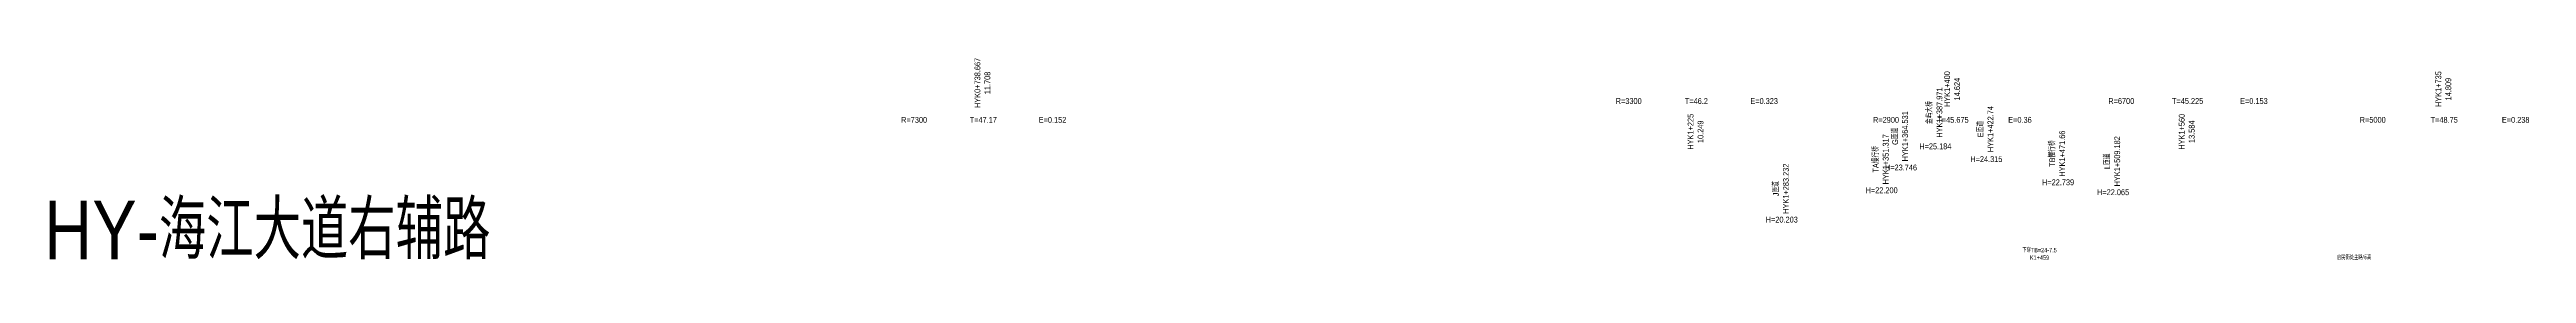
# Model space of a CAD drawing. Extents: x 0 to 558779, y 0 to 2762081.
# Drawn here: x 540667 to 542356, y 2759288 to 2759422 of the extents above; entities that cross this region are included whole.
import ezdxf
from ezdxf.enums import TextEntityAlignment as Align

# ---------------------------------------------------------------- set-up
doc = ezdxf.new("R2010")
doc.units = 0
doc.header["$LTSCALE"] = 20
doc.linetypes.add('HIDDEN', pattern=[0.375, 0.25, -0.125])
for name, color, linetype in [('CtrlPt', 7, 'Continuous'), ('ZdmBz-HY-海江大道右辅路', 3, 'Continuous'), ('ZdsjName', 7, 'Continuous')]:
    doc.layers.add(name, color=color, linetype=linetype)
doc.styles.get("Standard").update_dxf_attribs({"font": 'fsdb_e.shx', "width": 0.7, "bigfont": 'hzdx.shx'})

msp = doc.modelspace()

# ---------------------------------------------------------------- texts
at = {"layer": 'CtrlPt', "color": 3, "width": 0.75}
for s, p in [('下穿TB=24-7.5', (542023.761, 2759292.115)), ('启民街处主路标高', (542238.292, 2759287.115))]:
    msp.add_text(s, height=3, dxfattribs=at).set_placement(p, align=Align.BOTTOM_CENTER)
msp.add_text('K1+459', height=3, dxfattribs=at).set_placement((542023.761, 2759290.915), align=Align.TOP_CENTER)
at = {"layer": 'ZdmBz-HY-海江大道右辅路', "linetype": 'HIDDEN', "width": 0.75001}
for s, p in [('HYK0+738.667', (541302.628, 2759408.16)), ('HYK1+400', (541963.961, 2759403.96)), ('HYK1+735', (542298.961, 2759403.96)), ('HYK1+225', (541788.961, 2759374.96)), ('HYK1+560', (542123.961, 2759374.96))]:
    msp.add_text(s, height=4, rotation=90, dxfattribs=at).set_placement(p, align=Align.BOTTOM_CENTER)
for s, p in [('11.708', (541304.228, 2759408.16)), ('14.624', (541965.561, 2759403.96)), ('14.809', (542300.561, 2759403.96)), ('10.249', (541790.561, 2759374.96)), ('13.584', (542125.561, 2759374.96))]:
    msp.add_text(s, height=4, rotation=90, dxfattribs=at).set_placement(p, align=Align.TOP_CENTER)
for s, p in [('R=3300', (541743.561, 2759395.86)), ('T=46.2', (541789.761, 2759395.86)), ('E=0.323', (541835.961, 2759395.86)), ('R=6700', (542079.536, 2759395.86)), ('T=45.225', (542124.761, 2759395.86)), ('E=0.153', (542169.986, 2759395.86)), ('R=7300', (541256.258, 2759383.06)), ('T=47.17', (541303.428, 2759383.06)), ('E=0.152', (541350.598, 2759383.06)), ('R=2900', (541919.086, 2759383.06)), ('T=45.675', (541964.761, 2759383.06)), ('E=0.36', (542010.436, 2759383.06)), ('R=5000', (542251.011, 2759383.06)), ('T=48.75', (542299.761, 2759383.06)), ('E=0.238', (542348.511, 2759383.06))]:
    msp.add_text(s, height=4, dxfattribs=at).set_placement(p, align=Align.MIDDLE_CENTER)
at = {"layer": 'ZdmBz-HY-海江大道右辅路', "width": 0.75001}
for s, p in [('HYK1+387.971', (541953.532, 2759388.007)), ('HYK1+364.531', (541930.092, 2759371.855)), ('HYK1+422.74', (541988.301, 2759376.772)), ('HYK1+351.317', (541916.878, 2759356.215)), ('HYK1+471.66', (542037.221, 2759360.105)), ('HYK1+509.182', (542074.743, 2759354.865)), ('HYK1+283.232', (541848.793, 2759336.245))]:
    msp.add_text(s, height=4, rotation=90, dxfattribs=at).set_placement(p, align=Align.TOP_CENTER)
for s, p in [('金屿大桥', (541951.932, 2759388.007)), ('E匝道', (541986.701, 2759376.772)), ('TA慢行桥', (541915.278, 2759356.215)), ('G匝道', (541928.492, 2759371.855)), ('TB慢行桥', (542035.621, 2759360.105)), ('L匝道', (542073.143, 2759354.865)), ('J匝道', (541847.193, 2759336.245))]:
    msp.add_text(s, height=4, rotation=90, dxfattribs=at).set_placement(p, align=Align.BOTTOM_CENTER)
for s, p in [('H=25.184', (541952.732, 2759365.055)), ('H=23.746', (541929.292, 2759350.675)), ('H=24.315', (541987.501, 2759356.365)), ('H=22.200', (541916.078, 2759335.215)), ('H=22.739', (542036.421, 2759340.605)), ('H=22.065', (542073.943, 2759333.865)), ('H=20.203', (541847.993, 2759315.245))]:
    msp.add_text(s, height=4, dxfattribs=at).set_placement(p, align=Align.MIDDLE_CENTER)
at = {"layer": 'ZdsjName', "color": 3, "width": 0.85}
msp.add_text('HY-海江大道右辅路', height=40, dxfattribs=at).set_placement((540967.261, 2759308.215), align=Align.MIDDLE_RIGHT)

doc.saveas('drawing.dxf')
